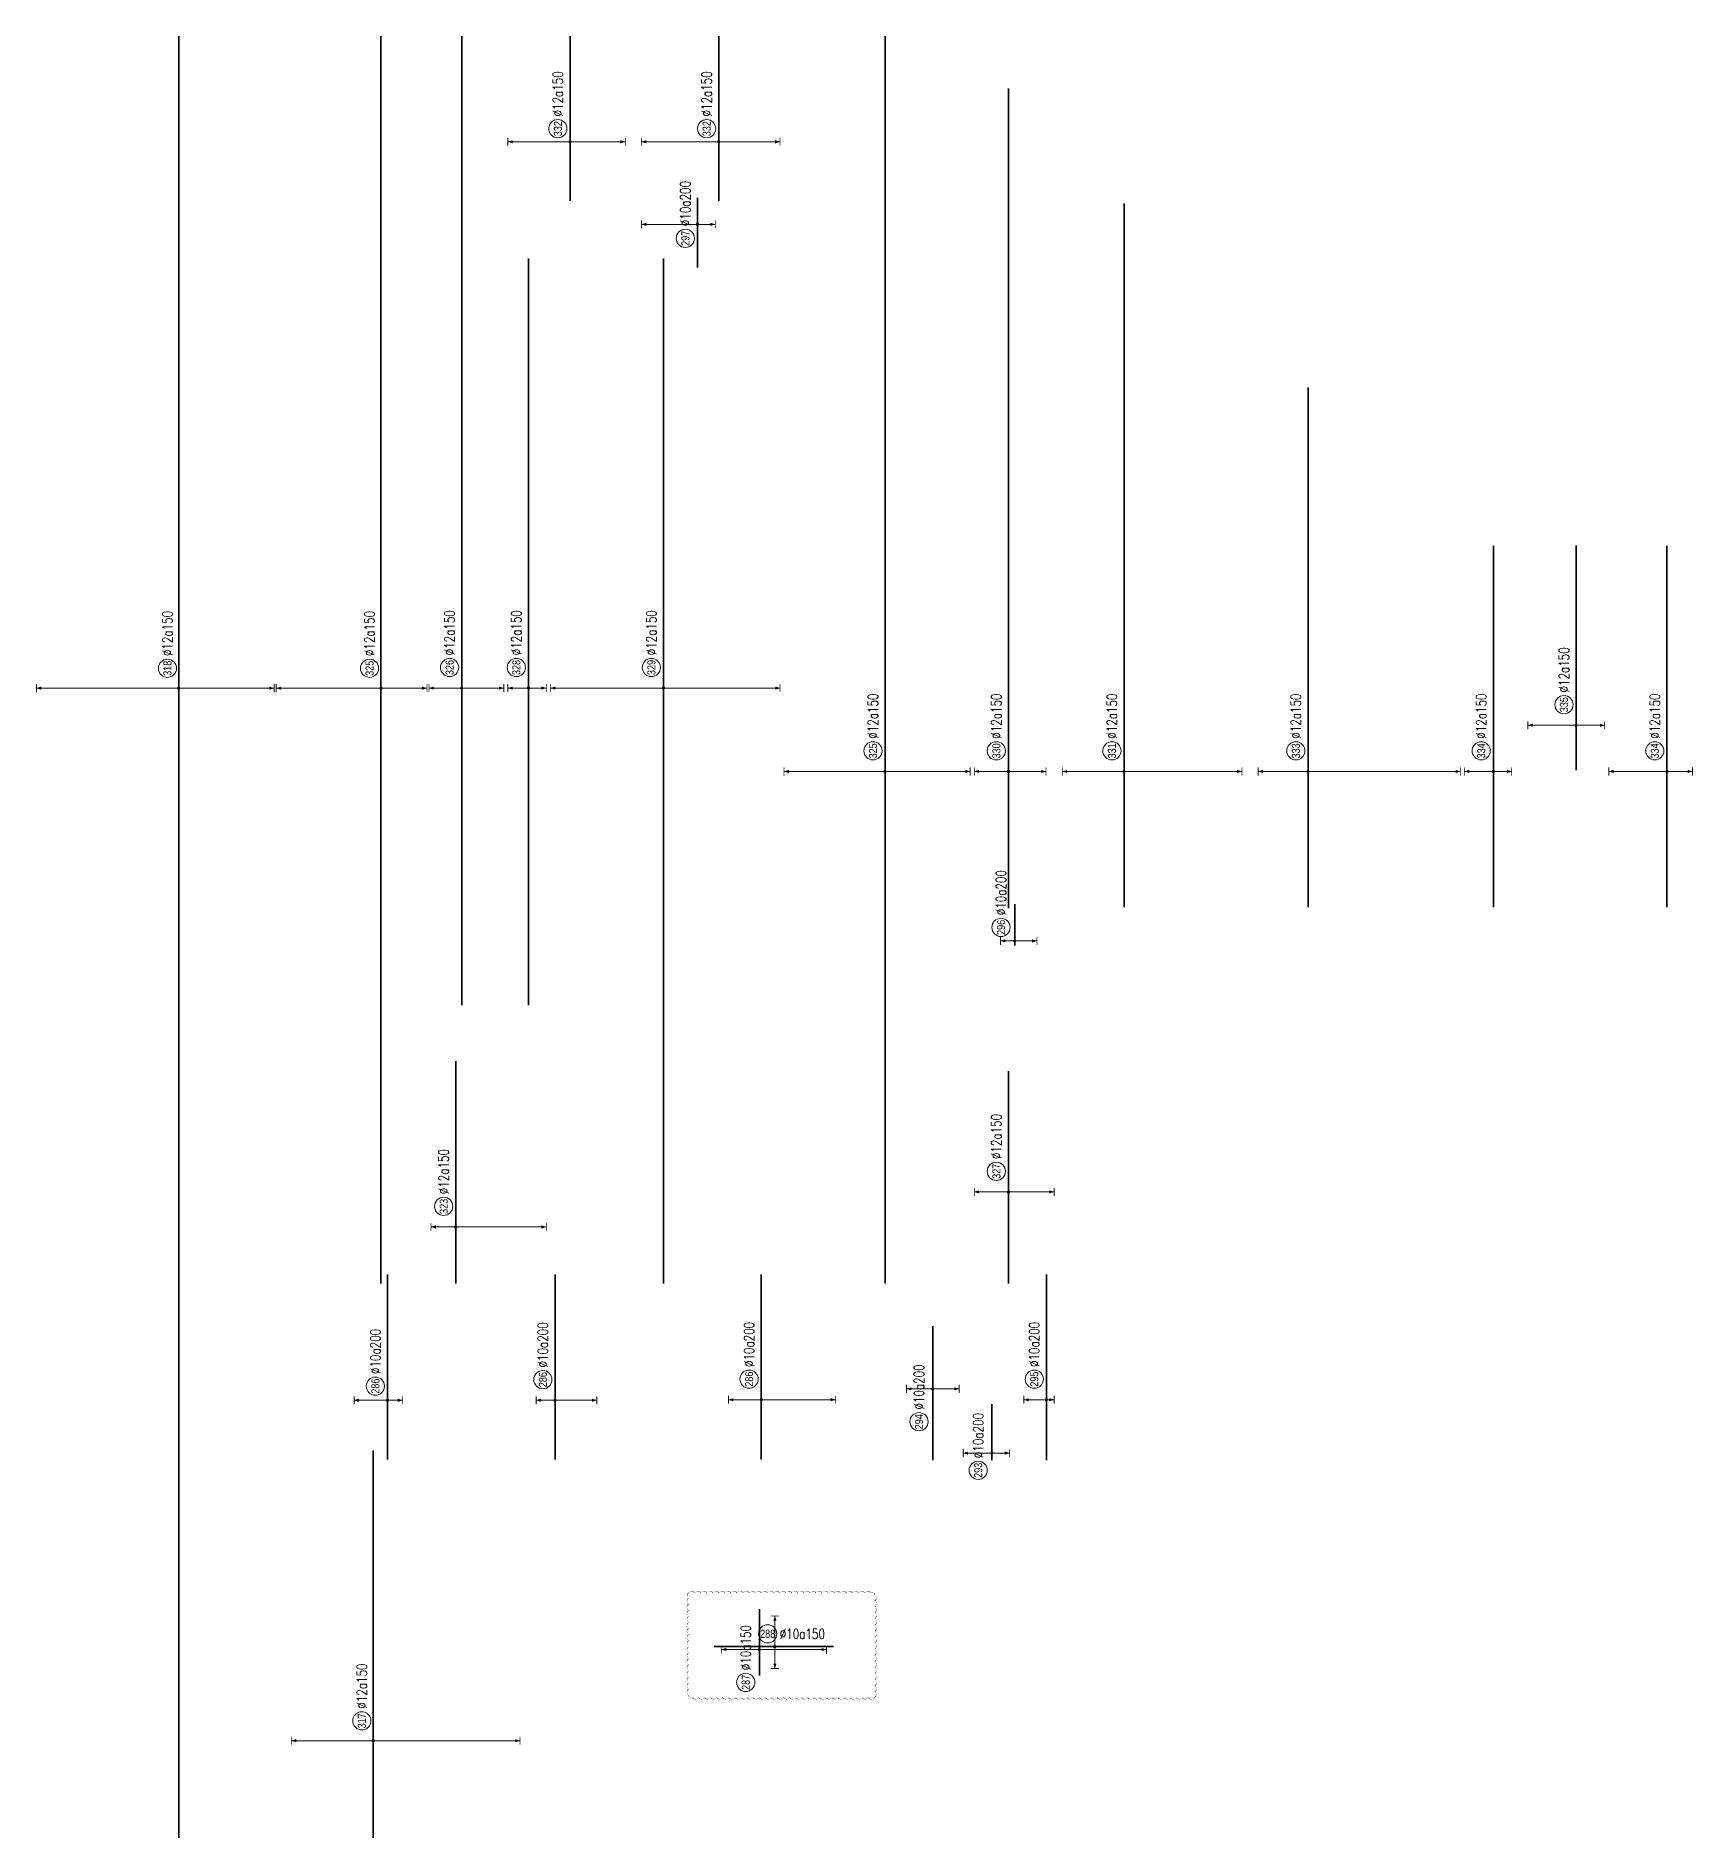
# Model space of a CAD drawing. Header units: millimetres. Extents: x -247377 to 927516, y -864259 to 155594.
# Drawn here: x 470571 to 552461, y -247172 to -158130 of the extents above; entities that cross this region are included whole.
import ezdxf
from ezdxf.enums import TextEntityAlignment as Align

# ---------------------------------------------------------------- set-up
doc = ezdxf.new("R2010")
doc.units = ezdxf.units.MM
doc.header["$MEASUREMENT"] = 0
doc.layers.add('2020-08-24', color=230, linetype='Continuous', plot=False)
for name, color, linetype, lineweight in [('NDC_S_DIM', 1, 'Continuous', 15), ('NDC_S_REBAR', 4, 'Continuous', 35), ('NDC_S_VN TEXT', 7, 'Continuous', 20)]:
    doc.layers.add(name, color=color, linetype=linetype, lineweight=lineweight)
doc.styles.add('ARIAL', font='arial.ttf', dxfattribs={"width": 0.8})
doc.styles.add('NDC_EN TXT', font='romans.shx', dxfattribs={"width": 0.8})

# ---------------------------------------------------------------- blocks, each defined once
blk = doc.blocks.new('*U717')
h = blk.add_hatch(color=6)
edge = h.paths.add_edge_path()
edge.add_arc((-4.39, 0), 0.3, 0, 360)
at = {"layer": 'NDC_S_DIM', "color": 8}
for q in [(-4.39, 9.41), (-4.39, -16.59)]:
    blk.add_line((-4.39, 0), q, dxfattribs=at)
for points in [[(-5.39, 9.41, 0.2, 0.2, 0), (-3.39, 9.41, 0, 0, 0)], [(-5.39, -16.59, 0.2, 0.2, 0), (-3.39, -16.59, 0, 0, 0)]]:
    blk.add_lwpolyline(points, format="xyseb", dxfattribs=at)
at = {"layer": 'NDC_S_DIM'}
blk.add_circle((-12.51, 3.38), 2.25, dxfattribs=at)
at = {"layer": 'NDC_S_DIM', "color": 6}
blk.add_circle((-4.39, 0), 0.3, dxfattribs=at)
at = {"layer": 'NDC_S_DIM', "color": 8}
for points in [[(-4.79, 8.21), (-4.39, 9.41), (-3.99, 8.21)], [(-4.79, -15.39), (-4.39, -16.59), (-3.99, -15.39)]]:
    blk.add_solid(points, dxfattribs=at)
at = {"layer": 'NDC_S_REBAR'}
for p, q in [((0, 0), (-10.02, 0)), ((-10.02, 0), (-10.02, 0)), ((0, 0), (5.58, 0)), ((-10.02, 0), (-10.84, 0)), ((5.58, 0), (5.58, 0)), ((5.58, 0), (5.58, 0))]:
    blk.add_line(p, q, dxfattribs=at)
at = {"layer": 'NDC_S_VN TEXT', "color": 3, "style": 'NDC_EN TXT', "width": 0.75}
blk.add_attdef('DKT', (-9.51, 2.13), '', height=2.5, dxfattribs=at)
at = {"layer": 'NDC_S_VN TEXT', "style": 'ARIAL', "width": 0.8}
blk.add_attdef('KHT', text='', height=2, dxfattribs=at).set_placement((-12.51, 3.38), align=Align.MIDDLE_CENTER)
blk = doc.blocks.new('*U718')
h = blk.add_hatch(color=6)
edge = h.paths.add_edge_path()
edge.add_arc((-4.39, 0), 0.3, 0, 360)
at = {"layer": 'NDC_S_DIM', "color": 8}
for q in [(-4.39, 7.58), (-4.39, -5.42)]:
    blk.add_line((-4.39, 0), q, dxfattribs=at)
for points in [[(-5.39, 7.58, 0.2, 0.2, 0), (-3.39, 7.58, 0, 0, 0)], [(-5.39, -5.42, 0.2, 0.2, 0), (-3.39, -5.42, 0, 0, 0)]]:
    blk.add_lwpolyline(points, format="xyseb", dxfattribs=at)
at = {"layer": 'NDC_S_DIM'}
blk.add_circle((-6.18, 3.16), 2.25, dxfattribs=at)
at = {"layer": 'NDC_S_DIM', "color": 6}
blk.add_circle((-4.39, 0), 0.3, dxfattribs=at)
at = {"layer": 'NDC_S_DIM', "color": 8}
for points in [[(-4.79, 6.38), (-4.39, 7.58), (-3.99, 6.38)], [(-4.79, -4.22), (-4.39, -5.42), (-3.99, -4.22)]]:
    blk.add_solid(points, dxfattribs=at)
at = {"layer": 'NDC_S_REBAR'}
for p, q in [((-10.02, 0), (-19.37, 0)), ((0, 0), (-10.02, 0)), ((-10.02, 0), (-10.02, 0)), ((0, 0), (8.75, 0)), ((8.75, 0), (8.75, 0)), ((8.75, 0), (10.13, 0))]:
    blk.add_line(p, q, dxfattribs=at)
at = {"layer": 'NDC_S_VN TEXT', "style": 'ARIAL', "width": 0.8}
blk.add_attdef('KHT', text='', height=2, dxfattribs=at).set_placement((-6.18, 3.16), align=Align.MIDDLE_CENTER)
at = {"layer": 'NDC_S_VN TEXT', "color": 3, "style": 'NDC_EN TXT', "width": 0.75}
blk.add_attdef('DKT', (-3.18, 1.91), '', height=2.5, dxfattribs=at)
blk = doc.blocks.new('*U858')
h = blk.add_hatch(color=6)
edge = h.paths.add_edge_path()
edge.add_arc((-6.91, 0), 0.3, 0, 360)
at = {"layer": 'NDC_S_DIM', "color": 8}
for q in [(-6.91, 35.17), (-6.91, -23.58)]:
    blk.add_line((-6.91, 0), q, dxfattribs=at)
for points in [[(-7.91, 35.17, 0.2, 0.2, 0), (-5.91, 35.17, 0, 0, 0)], [(-7.91, -23.58, 0.2, 0.2, 0), (-5.91, -23.58, 0, 0, 0)]]:
    blk.add_lwpolyline(points, format="xyseb", dxfattribs=at)
at = {"layer": 'NDC_S_DIM'}
blk.add_circle((-1.99, 2.8), 2.25, dxfattribs=at)
at = {"layer": 'NDC_S_DIM', "color": 6}
blk.add_circle((-6.91, 0), 0.3, dxfattribs=at)
at = {"layer": 'NDC_S_DIM', "color": 8}
for points in [[(-7.31, 33.97), (-6.91, 35.17), (-6.51, 33.97)], [(-7.31, -22.38), (-6.91, -23.58), (-6.51, -22.38)]]:
    blk.add_solid(points, dxfattribs=at)
at = {"layer": 'NDC_S_REBAR'}
for p, q in [((0, 0), (-290.98, 0)), ((-290.98, 0), (-290.98, 0)), ((0, 0), (154.22, 0)), ((154.22, 0), (154.22, 0)), ((154.22, 0), (154.22, 0)), ((-290.98, 0), (-290.98, 0))]:
    blk.add_line(p, q, dxfattribs=at)
at = {"layer": 'NDC_S_VN TEXT', "style": 'ARIAL', "width": 0.8}
blk.add_attdef('KHT', text='', height=2, dxfattribs=at).set_placement((-1.99, 2.8), align=Align.MIDDLE_CENTER)
at = {"layer": 'NDC_S_VN TEXT', "color": 3, "style": 'NDC_EN TXT', "width": 0.75}
blk.add_attdef('DKT', (1.01, 1.55), '', height=2.5, dxfattribs=at)
blk = doc.blocks.new('*U857')
h = blk.add_hatch(color=6)
edge = h.paths.add_edge_path()
edge.add_arc((-6.91, 0), 0.3, 0, 360)
at = {"layer": 'NDC_S_DIM', "color": 8}
for q in [(-6.91, 20.2), (-6.91, -36.3)]:
    blk.add_line((-6.91, 0), q, dxfattribs=at)
for points in [[(-7.91, 20.2, 0.2, 0.2, 0), (-5.91, 20.2, 0, 0, 0)], [(-7.91, -36.3, 0.2, 0.2, 0), (-5.91, -36.3, 0, 0, 0)]]:
    blk.add_lwpolyline(points, format="xyseb", dxfattribs=at)
at = {"layer": 'NDC_S_DIM'}
blk.add_circle((-1.99, 2.8), 2.25, dxfattribs=at)
at = {"layer": 'NDC_S_DIM', "color": 6}
blk.add_circle((-6.91, 0), 0.3, dxfattribs=at)
at = {"layer": 'NDC_S_DIM', "color": 8}
for points in [[(-7.31, 19), (-6.91, 20.2), (-6.51, 19)], [(-7.31, -35.1), (-6.91, -36.3), (-6.51, -35.1)]]:
    blk.add_solid(points, dxfattribs=at)
at = {"layer": 'NDC_S_REBAR'}
for p, q in [((0, 0), (-30.93, 0)), ((-30.93, 0), (-30.93, 0)), ((0, 0), (64.78, 0)), ((64.78, 0), (64.78, 0)), ((64.78, 0), (64.78, 0)), ((-30.93, 0), (-30.93, 0))]:
    blk.add_line(p, q, dxfattribs=at)
at = {"layer": 'NDC_S_VN TEXT', "style": 'ARIAL', "width": 0.8}
blk.add_attdef('KHT', text='', height=2, dxfattribs=at).set_placement((-1.99, 2.8), align=Align.MIDDLE_CENTER)
at = {"layer": 'NDC_S_VN TEXT', "color": 3, "style": 'NDC_EN TXT', "width": 0.75}
blk.add_attdef('DKT', (1.01, 1.55), '', height=2.5, dxfattribs=at)
blk = doc.blocks.new('*U856')
h = blk.add_hatch(color=6)
edge = h.paths.add_edge_path()
edge.add_arc((-6.91, 0), 0.3, 0, 360)
at = {"layer": 'NDC_S_DIM', "color": 8}
for q in [(-6.91, 25.87), (-6.91, -11.38)]:
    blk.add_line((-6.91, 0), q, dxfattribs=at)
for points in [[(-7.91, 25.87, 0.2, 0.2, 0), (-5.91, 25.87, 0, 0, 0)], [(-7.91, -11.38, 0.2, 0.2, 0), (-5.91, -11.38, 0, 0, 0)]]:
    blk.add_lwpolyline(points, format="xyseb", dxfattribs=at)
at = {"layer": 'NDC_S_DIM'}
blk.add_circle((-1.99, 2.8), 2.25, dxfattribs=at)
at = {"layer": 'NDC_S_DIM', "color": 6}
blk.add_circle((-6.91, 0), 0.3, dxfattribs=at)
at = {"layer": 'NDC_S_DIM', "color": 8}
for points in [[(-7.31, 24.67), (-6.91, 25.87), (-6.51, 24.67)], [(-7.31, -10.18), (-6.91, -11.38), (-6.51, -10.18)]]:
    blk.add_solid(points, dxfattribs=at)
at = {"layer": 'NDC_S_REBAR'}
for p, q in [((0, 0), (-153.98, 0)), ((-153.98, 0), (-153.98, 0)), ((0, 0), (154.22, 0)), ((154.22, 0), (154.22, 0)), ((154.22, 0), (154.22, 0)), ((-153.98, 0), (-153.98, 0))]:
    blk.add_line(p, q, dxfattribs=at)
at = {"layer": 'NDC_S_VN TEXT', "style": 'ARIAL', "width": 0.8}
blk.add_attdef('KHT', text='', height=2, dxfattribs=at).set_placement((-1.99, 2.8), align=Align.MIDDLE_CENTER)
at = {"layer": 'NDC_S_VN TEXT', "color": 3, "style": 'NDC_EN TXT', "width": 0.75}
blk.add_attdef('DKT', (1.01, 1.55), '', height=2.5, dxfattribs=at)
blk = doc.blocks.new('*U855')
h = blk.add_hatch(color=6)
edge = h.paths.add_edge_path()
edge.add_arc((-2.99, 0), 0.3, 0, 360)
at = {"layer": 'NDC_S_DIM', "color": 8}
for q in [(-2.99, 6.13), (-2.99, -22.37)]:
    blk.add_line((-2.99, 0), q, dxfattribs=at)
for points in [[(-3.99, 6.13, 0.2, 0.2, 0), (-1.99, 6.13, 0, 0, 0)], [(-3.99, -22.37, 0.2, 0.2, 0), (-1.99, -22.37, 0, 0, 0)]]:
    blk.add_lwpolyline(points, format="xyseb", dxfattribs=at)
at = {"layer": 'NDC_S_DIM'}
blk.add_circle((2.1, 3), 2.25, dxfattribs=at)
at = {"layer": 'NDC_S_DIM', "color": 6}
blk.add_circle((-2.99, 0), 0.3, dxfattribs=at)
at = {"layer": 'NDC_S_DIM', "color": 8}
for points in [[(-3.39, 4.93), (-2.99, 6.13), (-2.59, 4.93)], [(-3.39, -21.17), (-2.99, -22.37), (-2.59, -21.17)]]:
    blk.add_solid(points, dxfattribs=at)
at = {"layer": 'NDC_S_REBAR'}
for p, q in [((0, 0), (-16.94, 0)), ((-16.94, 0), (-16.94, 0)), ((0, 0), (38.01, 0)), ((38.01, 0), (38.01, 0)), ((38.01, 0), (38.01, 0)), ((-16.94, 0), (-16.94, 0))]:
    blk.add_line(p, q, dxfattribs=at)
at = {"layer": 'NDC_S_VN TEXT', "style": 'ARIAL', "width": 0.8}
blk.add_attdef('KHT', text='', height=2, dxfattribs=at).set_placement((2.1, 3), align=Align.MIDDLE_CENTER)
at = {"layer": 'NDC_S_VN TEXT', "color": 3, "style": 'NDC_EN TXT', "width": 0.75}
blk.add_attdef('DKT', (5.1, 1.75), '', height=2.5, dxfattribs=at)
blk = doc.blocks.new('*U854')
h = blk.add_hatch(color=6)
edge = h.paths.add_edge_path()
edge.add_arc((-2.99, 0), 0.3, 0, 360)
at = {"layer": 'NDC_S_DIM', "color": 8}
for q in [(-2.99, 8.09), (-2.99, -10.41)]:
    blk.add_line((-2.99, 0), q, dxfattribs=at)
for points in [[(-3.99, 8.09, 0.2, 0.2, 0), (-1.99, 8.09, 0, 0, 0)], [(-3.99, -10.41, 0.2, 0.2, 0), (-1.99, -10.41, 0, 0, 0)]]:
    blk.add_lwpolyline(points, format="xyseb", dxfattribs=at)
at = {"layer": 'NDC_S_DIM'}
blk.add_circle((2.1, 3), 2.25, dxfattribs=at)
at = {"layer": 'NDC_S_DIM', "color": 6}
blk.add_circle((-2.99, 0), 0.3, dxfattribs=at)
at = {"layer": 'NDC_S_DIM', "color": 8}
for points in [[(-3.39, 6.89), (-2.99, 8.09), (-2.59, 6.89)], [(-3.39, -9.21), (-2.99, -10.41), (-2.59, -9.21)]]:
    blk.add_solid(points, dxfattribs=at)
at = {"layer": 'NDC_S_REBAR'}
for p, q in [((0, 0), (-81.33, 0)), ((-81.33, 0), (-81.33, 0)), ((0, 0), (158.12, 0)), ((158.12, 0), (158.12, 0)), ((158.12, 0), (158.12, 0)), ((-81.33, 0), (-81.33, 0))]:
    blk.add_line(p, q, dxfattribs=at)
at = {"layer": 'NDC_S_VN TEXT', "style": 'ARIAL', "width": 0.8}
blk.add_attdef('KHT', text='', height=2, dxfattribs=at).set_placement((2.1, 3), align=Align.MIDDLE_CENTER)
at = {"layer": 'NDC_S_VN TEXT', "color": 3, "style": 'NDC_EN TXT', "width": 0.75}
blk.add_attdef('DKT', (5.1, 1.75), '', height=2.5, dxfattribs=at)
blk = doc.blocks.new('*U853')
h = blk.add_hatch(color=6)
edge = h.paths.add_edge_path()
edge.add_arc((-2.99, 0), 0.3, 0, 360)
at = {"layer": 'NDC_S_DIM', "color": 8}
for q in [(-2.99, 5.09), (-2.99, -4.41)]:
    blk.add_line((-2.99, 0), q, dxfattribs=at)
for points in [[(-3.99, 5.09, 0.2, 0.2, 0), (-1.99, 5.09, 0, 0, 0)], [(-3.99, -4.41, 0.2, 0.2, 0), (-1.99, -4.41, 0, 0, 0)]]:
    blk.add_lwpolyline(points, format="xyseb", dxfattribs=at)
at = {"layer": 'NDC_S_DIM'}
blk.add_circle((2.1, 3), 2.25, dxfattribs=at)
at = {"layer": 'NDC_S_DIM', "color": 6}
blk.add_circle((-2.99, 0), 0.3, dxfattribs=at)
at = {"layer": 'NDC_S_DIM', "color": 8}
for points in [[(-3.39, 3.89), (-2.99, 5.09), (-2.59, 3.89)], [(-3.39, -3.21), (-2.99, -4.41), (-2.59, -3.21)]]:
    blk.add_solid(points, dxfattribs=at)
at = {"layer": 'NDC_S_REBAR'}
for p, q in [((0, 0), (-81.33, 0)), ((-81.33, 0), (-81.33, 0)), ((0, 0), (103.12, 0)), ((103.12, 0), (103.12, 0)), ((103.12, 0), (103.12, 0)), ((-81.33, 0), (-81.33, 0))]:
    blk.add_line(p, q, dxfattribs=at)
at = {"layer": 'NDC_S_VN TEXT', "style": 'ARIAL', "width": 0.8}
blk.add_attdef('KHT', text='', height=2, dxfattribs=at).set_placement((2.1, 3), align=Align.MIDDLE_CENTER)
at = {"layer": 'NDC_S_VN TEXT', "color": 3, "style": 'NDC_EN TXT', "width": 0.75}
blk.add_attdef('DKT', (5.1, 1.75), '', height=2.5, dxfattribs=at)
blk = doc.blocks.new('*U879')
h = blk.add_hatch(color=6)
edge = h.paths.add_edge_path()
edge.add_arc((-2.99, 0), 0.3, 0, 360)
at = {"layer": 'NDC_S_DIM', "color": 8}
for q in [(-2.99, 27.96), (-2.99, -28.79)]:
    blk.add_line((-2.99, 0), q, dxfattribs=at)
for points in [[(-3.99, 27.96, 0.2, 0.2, 0), (-1.99, 27.96, 0, 0, 0)], [(-3.99, -28.79, 0.2, 0.2, 0), (-1.99, -28.79, 0, 0, 0)]]:
    blk.add_lwpolyline(points, format="xyseb", dxfattribs=at)
at = {"layer": 'NDC_S_DIM'}
blk.add_circle((2.1, 3), 2.25, dxfattribs=at)
at = {"layer": 'NDC_S_DIM', "color": 6}
blk.add_circle((-2.99, 0), 0.3, dxfattribs=at)
at = {"layer": 'NDC_S_DIM', "color": 8}
for points in [[(-3.39, 26.76), (-2.99, 27.96), (-2.59, 26.76)], [(-3.39, -27.59), (-2.99, -28.79), (-2.59, -27.59)]]:
    blk.add_solid(points, dxfattribs=at)
at = {"layer": 'NDC_S_REBAR'}
for p, q in [((0, 0), (-150.08, 0)), ((-150.08, 0), (-150.08, 0)), ((0, 0), (103.12, 0)), ((103.12, 0), (103.12, 0)), ((103.12, 0), (103.12, 0)), ((-150.08, 0), (-150.08, 0))]:
    blk.add_line(p, q, dxfattribs=at)
at = {"layer": 'NDC_S_VN TEXT', "style": 'ARIAL', "width": 0.8}
blk.add_attdef('KHT', text='', height=2, dxfattribs=at).set_placement((2.1, 3), align=Align.MIDDLE_CENTER)
at = {"layer": 'NDC_S_VN TEXT', "color": 3, "style": 'NDC_EN TXT', "width": 0.75}
blk.add_attdef('DKT', (5.1, 1.75), '', height=2.5, dxfattribs=at)
blk = doc.blocks.new('*U878')
h = blk.add_hatch(color=6)
edge = h.paths.add_edge_path()
edge.add_arc((-2.99, 0), 0.3, 0, 360)
at = {"layer": 'NDC_S_DIM', "color": 8}
for q in [(-2.99, 8.47), (-2.99, -9.28)]:
    blk.add_line((-2.99, 0), q, dxfattribs=at)
for points in [[(-3.99, 8.47, 0.2, 0.2, 0), (-1.99, 8.47, 0, 0, 0)], [(-3.99, -9.28, 0.2, 0.2, 0), (-1.99, -9.28, 0, 0, 0)]]:
    blk.add_lwpolyline(points, format="xyseb", dxfattribs=at)
at = {"layer": 'NDC_S_DIM'}
blk.add_circle((2.1, 3), 2.25, dxfattribs=at)
at = {"layer": 'NDC_S_DIM', "color": 6}
blk.add_circle((-2.99, 0), 0.3, dxfattribs=at)
at = {"layer": 'NDC_S_DIM', "color": 8}
for points in [[(-3.39, 7.27), (-2.99, 8.47), (-2.59, 7.27)], [(-3.39, -8.08), (-2.99, -9.28), (-2.59, -8.08)]]:
    blk.add_solid(points, dxfattribs=at)
at = {"layer": 'NDC_S_REBAR'}
for p, q in [((0, 0), (-36.73, 0)), ((-36.73, 0), (-36.73, 0)), ((0, 0), (165.74, 0)), ((165.74, 0), (165.74, 0)), ((165.74, 0), (165.74, 0)), ((-36.73, 0), (-36.73, 0))]:
    blk.add_line(p, q, dxfattribs=at)
at = {"layer": 'NDC_S_VN TEXT', "style": 'ARIAL', "width": 0.8}
blk.add_attdef('KHT', text='', height=2, dxfattribs=at).set_placement((2.1, 3), align=Align.MIDDLE_CENTER)
at = {"layer": 'NDC_S_VN TEXT', "color": 3, "style": 'NDC_EN TXT', "width": 0.75}
blk.add_attdef('DKT', (5.1, 1.75), '', height=2.5, dxfattribs=at)
blk = doc.blocks.new('*U852')
h = blk.add_hatch(color=6)
edge = h.paths.add_edge_path()
edge.add_arc((-2.99, 0), 0.3, 0, 360)
at = {"layer": 'NDC_S_DIM', "color": 8}
for q in [(-2.99, 15.35), (-2.99, -13.65)]:
    blk.add_line((-2.99, 0), q, dxfattribs=at)
for points in [[(-3.99, 15.35, 0.2, 0.2, 0), (-1.99, 15.35, 0, 0, 0)], [(-3.99, -13.65, 0.2, 0.2, 0), (-1.99, -13.65, 0, 0, 0)]]:
    blk.add_lwpolyline(points, format="xyseb", dxfattribs=at)
at = {"layer": 'NDC_S_DIM'}
blk.add_circle((0.25, 3), 2.25, dxfattribs=at)
at = {"layer": 'NDC_S_DIM', "color": 6}
blk.add_circle((-2.99, 0), 0.3, dxfattribs=at)
at = {"layer": 'NDC_S_DIM', "color": 8}
for points in [[(-3.39, 14.15), (-2.99, 15.35), (-2.59, 14.15)], [(-3.39, -12.45), (-2.99, -13.65), (-2.59, -12.45)]]:
    blk.add_solid(points, dxfattribs=at)
at = {"layer": 'NDC_S_REBAR'}
for p, q in [((0, 0), (-17.57, 0)), ((-17.57, 0), (-17.57, 0)), ((0, 0), (23.14, 0)), ((23.14, 0), (23.14, 0)), ((23.14, 0), (23.14, 0)), ((-17.57, 0), (-17.57, 0))]:
    blk.add_line(p, q, dxfattribs=at)
at = {"layer": 'NDC_S_VN TEXT', "style": 'ARIAL', "width": 0.8}
blk.add_attdef('KHT', text='', height=2, dxfattribs=at).set_placement((0.25, 3), align=Align.MIDDLE_CENTER)
at = {"layer": 'NDC_S_VN TEXT', "color": 3, "style": 'NDC_EN TXT', "width": 0.75}
blk.add_attdef('DKT', (3.25, 1.75), '', height=2.5, dxfattribs=at)
blk = doc.blocks.new('*U851')
h = blk.add_hatch(color=6)
edge = h.paths.add_edge_path()
edge.add_arc((-2.99, 0), 0.3, 0, 360)
at = {"layer": 'NDC_S_DIM', "color": 8}
for q in [(-2.99, 4.66), (-2.99, -10.34)]:
    blk.add_line((-2.99, 0), q, dxfattribs=at)
for points in [[(-3.99, 4.66, 0.2, 0.2, 0), (-1.99, 4.66, 0, 0, 0)], [(-3.99, -10.34, 0.2, 0.2, 0), (-1.99, -10.34, 0, 0, 0)]]:
    blk.add_lwpolyline(points, format="xyseb", dxfattribs=at)
at = {"layer": 'NDC_S_DIM'}
blk.add_circle((2.1, 3), 2.25, dxfattribs=at)
at = {"layer": 'NDC_S_DIM', "color": 6}
blk.add_circle((-2.99, 0), 0.3, dxfattribs=at)
at = {"layer": 'NDC_S_DIM', "color": 8}
for points in [[(-3.39, 3.46), (-2.99, 4.66), (-2.59, 3.46)], [(-3.39, -9.14), (-2.99, -10.34), (-2.59, -9.14)]]:
    blk.add_solid(points, dxfattribs=at)
at = {"layer": 'NDC_S_REBAR'}
for p, q in [((0, 0), (-17.62, 0)), ((-17.62, 0), (-17.62, 0)), ((0, 0), (28.08, 0)), ((28.08, 0), (28.08, 0)), ((28.08, 0), (28.08, 0)), ((-17.62, 0), (-17.62, 0))]:
    blk.add_line(p, q, dxfattribs=at)
at = {"layer": 'NDC_S_VN TEXT', "style": 'ARIAL', "width": 0.8}
blk.add_attdef('KHT', text='', height=2, dxfattribs=at).set_placement((2.1, 3), align=Align.MIDDLE_CENTER)
at = {"layer": 'NDC_S_VN TEXT', "color": 3, "style": 'NDC_EN TXT', "width": 0.75}
blk.add_attdef('DKT', (5.1, 1.75), '', height=2.5, dxfattribs=at)
blk = doc.blocks.new('*U875')
h = blk.add_hatch(color=6)
edge = h.paths.add_edge_path()
edge.add_arc((-2.99, 0), 0.3, 0, 360)
at = {"layer": 'NDC_S_DIM', "color": 8}
for q in [(-2.99, 8.1), (-2.99, -18.4)]:
    blk.add_line((-2.99, 0), q, dxfattribs=at)
for points in [[(-3.99, 8.1, 0.2, 0.2, 0), (-1.99, 8.1, 0, 0, 0)], [(-3.99, -18.4, 0.2, 0.2, 0), (-1.99, -18.4, 0, 0, 0)]]:
    blk.add_lwpolyline(points, format="xyseb", dxfattribs=at)
at = {"layer": 'NDC_S_DIM'}
blk.add_circle((2.1, 3), 2.25, dxfattribs=at)
at = {"layer": 'NDC_S_DIM', "color": 6}
blk.add_circle((-2.99, 0), 0.3, dxfattribs=at)
at = {"layer": 'NDC_S_DIM', "color": 8}
for points in [[(-3.39, 6.9), (-2.99, 8.1), (-2.59, 6.9)], [(-3.39, -17.2), (-2.99, -18.4), (-2.59, -17.2)]]:
    blk.add_solid(points, dxfattribs=at)
at = {"layer": 'NDC_S_REBAR'}
for p, q in [((0, 0), (-17.75, 0)), ((-17.75, 0), (-17.75, 0)), ((0, 0), (27.95, 0)), ((27.95, 0), (27.95, 0)), ((27.95, 0), (27.95, 0)), ((-17.75, 0), (-17.75, 0))]:
    blk.add_line(p, q, dxfattribs=at)
at = {"layer": 'NDC_S_VN TEXT', "style": 'ARIAL', "width": 0.8}
blk.add_attdef('KHT', text='', height=2, dxfattribs=at).set_placement((2.1, 3), align=Align.MIDDLE_CENTER)
at = {"layer": 'NDC_S_VN TEXT', "color": 3, "style": 'NDC_EN TXT', "width": 0.75}
blk.add_attdef('DKT', (5.1, 1.75), '', height=2.5, dxfattribs=at)
blk = doc.blocks.new('*U849')
h = blk.add_hatch(color=6)
edge = h.paths.add_edge_path()
edge.add_arc((-2.99, 0), 0.3, 0, 360)
at = {"layer": 'NDC_S_DIM', "color": 8}
for q in [(-2.99, 8.26), (-2.99, -3.74)]:
    blk.add_line((-2.99, 0), q, dxfattribs=at)
for points in [[(-3.99, 8.26, 0.2, 0.2, 0), (-1.99, 8.26, 0, 0, 0)], [(-3.99, -3.74, 0.2, 0.2, 0), (-1.99, -3.74, 0, 0, 0)]]:
    blk.add_lwpolyline(points, format="xyseb", dxfattribs=at)
at = {"layer": 'NDC_S_DIM'}
blk.add_circle((0.49, 3), 2.25, dxfattribs=at)
at = {"layer": 'NDC_S_DIM', "color": 6}
blk.add_circle((-2.99, 0), 0.3, dxfattribs=at)
at = {"layer": 'NDC_S_DIM', "color": 8}
for points in [[(-3.39, 7.06), (-2.99, 8.26), (-2.59, 7.06)], [(-3.39, -2.54), (-2.99, -3.74), (-2.59, -2.54)]]:
    blk.add_solid(points, dxfattribs=at)
at = {"layer": 'NDC_S_REBAR'}
for p, q in [((0, 0), (-17.62, 0)), ((-17.62, 0), (-17.62, 0)), ((0, 0), (28.08, 0)), ((28.08, 0), (28.08, 0)), ((28.08, 0), (28.08, 0)), ((-17.62, 0), (-17.62, 0))]:
    blk.add_line(p, q, dxfattribs=at)
at = {"layer": 'NDC_S_VN TEXT', "style": 'ARIAL', "width": 0.8}
blk.add_attdef('KHT', text='', height=2, dxfattribs=at).set_placement((0.49, 3), align=Align.MIDDLE_CENTER)
at = {"layer": 'NDC_S_VN TEXT', "color": 3, "style": 'NDC_EN TXT', "width": 0.75}
blk.add_attdef('DKT', (3.49, 1.75), '', height=2.5, dxfattribs=at)
blk = doc.blocks.new('*U874')
h = blk.add_hatch(color=6)
edge = h.paths.add_edge_path()
edge.add_arc((-4.39, 0), 0.3, 0, 360)
at = {"layer": 'NDC_S_DIM', "color": 8}
for q in [(-4.39, 6.48), (-4.39, -6.52)]:
    blk.add_line((-4.39, 0), q, dxfattribs=at)
for points in [[(-5.39, 6.48, 0.2, 0.2, 0), (-3.39, 6.48, 0, 0, 0)], [(-5.39, -6.52, 0.2, 0.2, 0), (-3.39, -6.52, 0, 0, 0)]]:
    blk.add_lwpolyline(points, format="xyseb", dxfattribs=at)
at = {"layer": 'NDC_S_DIM'}
blk.add_circle((-12.51, 3.38), 2.25, dxfattribs=at)
at = {"layer": 'NDC_S_DIM', "color": 6}
blk.add_circle((-4.39, 0), 0.3, dxfattribs=at)
at = {"layer": 'NDC_S_DIM', "color": 8}
for points in [[(-4.79, 5.28), (-4.39, 6.48), (-3.99, 5.28)], [(-4.79, -5.32), (-4.39, -6.52), (-3.99, -5.32)]]:
    blk.add_solid(points, dxfattribs=at)
at = {"layer": 'NDC_S_REBAR'}
for p, q in [((0, 0), (-21.99, 0)), ((-21.99, 0), (-21.99, 0)), ((0, 0), (11.11, 0)), ((-21.99, 0), (-21.99, 0)), ((11.11, 0), (11.11, 0)), ((11.11, 0), (11.11, 0))]:
    blk.add_line(p, q, dxfattribs=at)
at = {"layer": 'NDC_S_VN TEXT', "color": 3, "style": 'NDC_EN TXT', "width": 0.75}
blk.add_attdef('DKT', (-9.51, 2.13), '', height=2.5, dxfattribs=at)
at = {"layer": 'NDC_S_VN TEXT', "style": 'ARIAL', "width": 0.8}
blk.add_attdef('KHT', text='', height=2, dxfattribs=at).set_placement((-12.51, 3.38), align=Align.MIDDLE_CENTER)
blk = doc.blocks.new('*U873')
h = blk.add_hatch(color=6)
edge = h.paths.add_edge_path()
edge.add_arc((-4.39, 0), 0.3, 0, 360)
at = {"layer": 'NDC_S_DIM', "color": 8}
for q in [(-4.39, 7.11), (-4.39, -4.39)]:
    blk.add_line((-4.39, 0), q, dxfattribs=at)
for points in [[(-5.39, 7.11, 0.2, 0.2, 0), (-3.39, 7.11, 0, 0, 0)], [(-5.39, -4.39, 0.2, 0.2, 0), (-3.39, -4.39, 0, 0, 0)]]:
    blk.add_lwpolyline(points, format="xyseb", dxfattribs=at)
at = {"layer": 'NDC_S_DIM'}
blk.add_circle((-8.64, 3.38), 2.25, dxfattribs=at)
at = {"layer": 'NDC_S_DIM', "color": 6}
blk.add_circle((-4.39, 0), 0.3, dxfattribs=at)
at = {"layer": 'NDC_S_DIM', "color": 8}
for points in [[(-4.79, 5.91), (-4.39, 7.11), (-3.99, 5.91)], [(-4.79, -3.19), (-4.39, -4.39), (-3.99, -3.19)]]:
    blk.add_solid(points, dxfattribs=at)
at = {"layer": 'NDC_S_REBAR'}
for p, q in [((0, 0), (-6.12, 0)), ((-6.12, 0), (-6.12, 0)), ((0, 0), (7.73, 0)), ((-6.12, 0), (-6.12, 0)), ((7.73, 0), (7.73, 0)), ((7.73, 0), (7.73, 0))]:
    blk.add_line(p, q, dxfattribs=at)
at = {"layer": 'NDC_S_VN TEXT', "color": 3, "style": 'NDC_EN TXT', "width": 0.75}
blk.add_attdef('DKT', (-5.64, 2.13), '', height=2.5, dxfattribs=at)
at = {"layer": 'NDC_S_VN TEXT', "style": 'ARIAL', "width": 0.8}
blk.add_attdef('KHT', text='', height=2, dxfattribs=at).set_placement((-8.64, 3.38), align=Align.MIDDLE_CENTER)
blk = doc.blocks.new('*U872')
h = blk.add_hatch(color=6)
edge = h.paths.add_edge_path()
edge.add_arc((-2.99, 0), 0.3, 0, 360)
at = {"layer": 'NDC_S_DIM', "color": 8}
for q in [(-2.99, 24.96), (-2.99, -21.04)]:
    blk.add_line((-2.99, 0), q, dxfattribs=at)
for points in [[(-3.99, 24.96, 0.2, 0.2, 0), (-1.99, 24.96, 0, 0, 0)], [(-3.99, -21.04, 0.2, 0.2, 0), (-1.99, -21.04, 0, 0, 0)]]:
    blk.add_lwpolyline(points, format="xyseb", dxfattribs=at)
at = {"layer": 'NDC_S_DIM'}
blk.add_circle((2.1, 3), 2.25, dxfattribs=at)
at = {"layer": 'NDC_S_DIM', "color": 6}
blk.add_circle((-2.99, 0), 0.3, dxfattribs=at)
at = {"layer": 'NDC_S_DIM', "color": 8}
for points in [[(-3.39, 23.76), (-2.99, 24.96), (-2.59, 23.76)], [(-3.39, -19.84), (-2.99, -21.04), (-2.59, -19.84)]]:
    blk.add_solid(points, dxfattribs=at)
at = {"layer": 'NDC_S_REBAR'}
for p, q in [((0, 0), (-129.49, 0)), ((-129.49, 0), (-129.49, 0)), ((0, 0), (178.72, 0)), ((178.72, 0), (178.72, 0)), ((178.72, 0), (178.72, 0)), ((-129.49, 0), (-129.49, 0))]:
    blk.add_line(p, q, dxfattribs=at)
at = {"layer": 'NDC_S_VN TEXT', "style": 'ARIAL', "width": 0.8}
blk.add_attdef('KHT', text='', height=2, dxfattribs=at).set_placement((2.1, 3), align=Align.MIDDLE_CENTER)
at = {"layer": 'NDC_S_VN TEXT', "color": 3, "style": 'NDC_EN TXT', "width": 0.75}
blk.add_attdef('DKT', (5.1, 1.75), '', height=2.5, dxfattribs=at)
blk = doc.blocks.new('*U871')
h = blk.add_hatch(color=6)
edge = h.paths.add_edge_path()
edge.add_arc((-2.99, 0), 0.3, 0, 360)
at = {"layer": 'NDC_S_DIM', "color": 8}
for q in [(-2.99, 13.85), (-2.99, -4.4)]:
    blk.add_line((-2.99, 0), q, dxfattribs=at)
for points in [[(-3.99, 13.85, 0.2, 0.2, 0), (-1.99, 13.85, 0, 0, 0)], [(-3.99, -4.4, 0.2, 0.2, 0), (-1.99, -4.4, 0, 0, 0)]]:
    blk.add_lwpolyline(points, format="xyseb", dxfattribs=at)
at = {"layer": 'NDC_S_DIM'}
blk.add_circle((-6.45, 3), 2.25, dxfattribs=at)
at = {"layer": 'NDC_S_DIM', "color": 6}
blk.add_circle((-2.99, 0), 0.3, dxfattribs=at)
at = {"layer": 'NDC_S_DIM', "color": 8}
for points in [[(-3.39, 12.65), (-2.99, 13.85), (-2.59, 12.65)], [(-3.39, -3.2), (-2.99, -4.4), (-2.59, -3.2)]]:
    blk.add_solid(points, dxfattribs=at)
at = {"layer": 'NDC_S_REBAR'}
for p, q in [((0, 0), (-13.67, 0)), ((-13.67, 0), (-13.67, 0)), ((0, 0), (3.53, 0)), ((3.53, 0), (3.53, 0)), ((3.53, 0), (3.53, 0)), ((-13.67, 0), (-13.67, 0))]:
    blk.add_line(p, q, dxfattribs=at)
at = {"layer": 'NDC_S_VN TEXT', "style": 'ARIAL', "width": 0.8}
blk.add_attdef('KHT', text='', height=2, dxfattribs=at).set_placement((-6.45, 3), align=Align.MIDDLE_CENTER)
at = {"layer": 'NDC_S_VN TEXT', "color": 3, "style": 'NDC_EN TXT', "width": 0.75}
blk.add_attdef('DKT', (-3.45, 1.75), '', height=2.5, dxfattribs=at)
blk = doc.blocks.new('*U870')
h = blk.add_hatch(color=6)
edge = h.paths.add_edge_path()
edge.add_arc((-4.39, 0), 0.3, 0, 360)
at = {"layer": 'NDC_S_DIM', "color": 8}
for q in [(-4.39, 3.5), (-4.39, -5.5)]:
    blk.add_line((-4.39, 0), q, dxfattribs=at)
for points in [[(-5.39, 3.5, 0.2, 0.2, 0), (-3.39, 3.5, 0, 0, 0)], [(-5.39, -5.5, 0.2, 0.2, 0), (-3.39, -5.5, 0, 0, 0)]]:
    blk.add_lwpolyline(points, format="xyseb", dxfattribs=at)
at = {"layer": 'NDC_S_DIM'}
blk.add_circle((-1.06, 3.38), 2.25, dxfattribs=at)
at = {"layer": 'NDC_S_DIM', "color": 6}
blk.add_circle((-4.39, 0), 0.3, dxfattribs=at)
at = {"layer": 'NDC_S_DIM', "color": 8}
for points in [[(-4.79, 2.3), (-4.39, 3.5), (-3.99, 2.3)], [(-4.79, -4.3), (-4.39, -5.5), (-3.99, -4.3)]]:
    blk.add_solid(points, dxfattribs=at)
at = {"layer": 'NDC_S_REBAR'}
for p, q in [((0, 0), (-5.52, 0)), ((-5.52, 0), (-5.52, 0)), ((0, 0), (4.68, 0)), ((-5.52, 0), (-5.52, 0)), ((4.68, 0), (4.68, 0)), ((4.68, 0), (4.68, 0))]:
    blk.add_line(p, q, dxfattribs=at)
at = {"layer": 'NDC_S_VN TEXT', "color": 3, "style": 'NDC_EN TXT', "width": 0.75}
blk.add_attdef('DKT', (1.94, 2.13), '', height=2.5, dxfattribs=at)
at = {"layer": 'NDC_S_VN TEXT', "style": 'ARIAL', "width": 0.8}
blk.add_attdef('KHT', text='', height=2, dxfattribs=at).set_placement((-1.06, 3.38), align=Align.MIDDLE_CENTER)
blk = doc.blocks.new('*U869')
h = blk.add_hatch(color=6)
edge = h.paths.add_edge_path()
edge.add_arc((-2.99, 0), 0.3, 0, 360)
at = {"layer": 'NDC_S_DIM', "color": 8}
for q in [(-2.99, 15.27), (-2.99, -29.13)]:
    blk.add_line((-2.99, 0), q, dxfattribs=at)
for points in [[(-3.99, 15.27, 0.2, 0.2, 0), (-1.99, 15.27, 0, 0, 0)], [(-3.99, -29.13, 0.2, 0.2, 0), (-1.99, -29.13, 0, 0, 0)]]:
    blk.add_lwpolyline(points, format="xyseb", dxfattribs=at)
at = {"layer": 'NDC_S_DIM'}
blk.add_circle((2.1, 3), 2.25, dxfattribs=at)
at = {"layer": 'NDC_S_DIM', "color": 6}
blk.add_circle((-2.99, 0), 0.3, dxfattribs=at)
at = {"layer": 'NDC_S_DIM', "color": 8}
for points in [[(-3.39, 14.07), (-2.99, 15.27), (-2.59, 14.07)], [(-3.39, -27.93), (-2.99, -29.13), (-2.59, -27.93)]]:
    blk.add_solid(points, dxfattribs=at)
at = {"layer": 'NDC_S_REBAR'}
for p, q in [((0, 0), (-36.48, 0)), ((-36.48, 0), (-36.48, 0)), ((0, 0), (137.36, 0)), ((137.36, 0), (137.36, 0)), ((137.36, 0), (137.36, 0)), ((-36.48, 0), (-36.48, 0))]:
    blk.add_line(p, q, dxfattribs=at)
at = {"layer": 'NDC_S_VN TEXT', "style": 'ARIAL', "width": 0.8}
blk.add_attdef('KHT', text='', height=2, dxfattribs=at).set_placement((2.1, 3), align=Align.MIDDLE_CENTER)
at = {"layer": 'NDC_S_VN TEXT', "color": 3, "style": 'NDC_EN TXT', "width": 0.75}
blk.add_attdef('DKT', (5.1, 1.75), '', height=2.5, dxfattribs=at)
blk = doc.blocks.new('*U868')
h = blk.add_hatch(color=6)
edge = h.paths.add_edge_path()
edge.add_arc((-2.99, 0), 0.3, 0, 360)
at = {"layer": 'NDC_S_DIM', "color": 8}
for q in [(-2.99, 19.11), (-2.99, -15.14)]:
    blk.add_line((-2.99, 0), q, dxfattribs=at)
for points in [[(-3.99, 19.11, 0.2, 0.2, 0), (-1.99, 19.11, 0, 0, 0)], [(-3.99, -15.14, 0.2, 0.2, 0), (-1.99, -15.14, 0, 0, 0)]]:
    blk.add_lwpolyline(points, format="xyseb", dxfattribs=at)
at = {"layer": 'NDC_S_DIM'}
blk.add_circle((0.25, 3), 2.25, dxfattribs=at)
at = {"layer": 'NDC_S_DIM', "color": 6}
blk.add_circle((-2.99, 0), 0.3, dxfattribs=at)
at = {"layer": 'NDC_S_DIM', "color": 8}
for points in [[(-3.39, 17.91), (-2.99, 19.11), (-2.59, 17.91)], [(-3.39, -13.94), (-2.99, -15.14), (-2.59, -13.94)]]:
    blk.add_solid(points, dxfattribs=at)
at = {"layer": 'NDC_S_REBAR'}
for p, q in [((0, 0), (-17.57, 0)), ((-17.57, 0), (-17.57, 0)), ((0, 0), (23.14, 0)), ((23.14, 0), (23.14, 0)), ((23.14, 0), (23.14, 0)), ((-17.57, 0), (-17.57, 0))]:
    blk.add_line(p, q, dxfattribs=at)
at = {"layer": 'NDC_S_VN TEXT', "style": 'ARIAL', "width": 0.8}
blk.add_attdef('KHT', text='', height=2, dxfattribs=at).set_placement((0.25, 3), align=Align.MIDDLE_CENTER)
at = {"layer": 'NDC_S_VN TEXT', "color": 3, "style": 'NDC_EN TXT', "width": 0.75}
blk.add_attdef('DKT', (3.25, 1.75), '', height=2.5, dxfattribs=at)
blk = doc.blocks.new('*U865')
h = blk.add_hatch(color=6)
edge = h.paths.add_edge_path()
edge.add_arc((-2.99, 0), 0.3, 0, 360)
at = {"layer": 'NDC_S_DIM', "color": 8}
for q in [(-2.99, 8.47), (-2.99, -11.28)]:
    blk.add_line((-2.99, 0), q, dxfattribs=at)
for points in [[(-3.99, 8.47, 0.2, 0.2, 0), (-1.99, 8.47, 0, 0, 0)], [(-3.99, -11.28, 0.2, 0.2, 0), (-1.99, -11.28, 0, 0, 0)]]:
    blk.add_lwpolyline(points, format="xyseb", dxfattribs=at)
at = {"layer": 'NDC_S_DIM'}
blk.add_circle((2.1, 3), 2.25, dxfattribs=at)
at = {"layer": 'NDC_S_DIM', "color": 6}
blk.add_circle((-2.99, 0), 0.3, dxfattribs=at)
at = {"layer": 'NDC_S_DIM', "color": 8}
for points in [[(-3.39, 7.27), (-2.99, 8.47), (-2.59, 7.27)], [(-3.39, -10.08), (-2.99, -11.28), (-2.59, -10.08)]]:
    blk.add_solid(points, dxfattribs=at)
at = {"layer": 'NDC_S_REBAR'}
for p, q in [((0, 0), (-25.61, 0)), ((-25.61, 0), (-25.61, 0)), ((0, 0), (26.84, 0)), ((26.84, 0), (26.84, 0)), ((26.84, 0), (26.84, 0)), ((-25.61, 0), (-25.61, 0))]:
    blk.add_line(p, q, dxfattribs=at)
at = {"layer": 'NDC_S_VN TEXT', "style": 'ARIAL', "width": 0.8}
blk.add_attdef('KHT', text='', height=2, dxfattribs=at).set_placement((2.1, 3), align=Align.MIDDLE_CENTER)
at = {"layer": 'NDC_S_VN TEXT', "color": 3, "style": 'NDC_EN TXT', "width": 0.75}
blk.add_attdef('DKT', (5.1, 1.75), '', height=2.5, dxfattribs=at)
blk = doc.blocks.new('*U864')
h = blk.add_hatch(color=6)
edge = h.paths.add_edge_path()
edge.add_arc((-2.99, 0), 0.3, 0, 360)
at = {"layer": 'NDC_S_DIM', "color": 8}
for q in [(-2.99, 5.58), (-2.99, -1.92)]:
    blk.add_line((-2.99, 0), q, dxfattribs=at)
for points in [[(-3.99, 5.58, 0.2, 0.2, 0), (-1.99, 5.58, 0, 0, 0)], [(-3.99, -1.92, 0.2, 0.2, 0), (-1.99, -1.92, 0, 0, 0)]]:
    blk.add_lwpolyline(points, format="xyseb", dxfattribs=at)
at = {"layer": 'NDC_S_DIM'}
blk.add_circle((2.1, 3), 2.25, dxfattribs=at)
at = {"layer": 'NDC_S_DIM', "color": 6}
blk.add_circle((-2.99, 0), 0.3, dxfattribs=at)
at = {"layer": 'NDC_S_DIM', "color": 8}
for points in [[(-3.39, 4.38), (-2.99, 5.58), (-2.59, 4.38)], [(-3.39, -0.72), (-2.99, -1.92), (-2.59, -0.72)]]:
    blk.add_solid(points, dxfattribs=at)
at = {"layer": 'NDC_S_REBAR'}
for p, q in [((0, 0), (-17.9, 0)), ((-17.9, 0), (-17.9, 0)), ((0, 0), (27.95, 0)), ((27.95, 0), (27.95, 0)), ((27.95, 0), (27.95, 0)), ((-17.9, 0), (-17.9, 0))]:
    blk.add_line(p, q, dxfattribs=at)
at = {"layer": 'NDC_S_VN TEXT', "style": 'ARIAL', "width": 0.8}
blk.add_attdef('KHT', text='', height=2, dxfattribs=at).set_placement((2.1, 3), align=Align.MIDDLE_CENTER)
at = {"layer": 'NDC_S_VN TEXT', "color": 3, "style": 'NDC_EN TXT', "width": 0.75}
blk.add_attdef('DKT', (5.1, 1.75), '', height=2.5, dxfattribs=at)
blk = doc.blocks.new('*U877')
h = blk.add_hatch(color=6)
edge = h.paths.add_edge_path()
edge.add_arc((-2.99, 0), 0.3, 0, 360)
at = {"layer": 'NDC_S_DIM', "color": 8}
for q in [(-2.99, 12.33), (-2.99, -37.66)]:
    blk.add_line((-2.99, 0), q, dxfattribs=at)
for points in [[(-3.99, 12.33, 0.2, 0.2, 0), (-1.99, 12.33, 0, 0, 0)], [(-3.99, -37.66, 0.2, 0.2, 0), (-1.99, -37.66, 0, 0, 0)]]:
    blk.add_lwpolyline(points, format="xyseb", dxfattribs=at)
at = {"layer": 'NDC_S_DIM'}
blk.add_circle((2.1, 3), 2.25, dxfattribs=at)
at = {"layer": 'NDC_S_DIM', "color": 6}
blk.add_circle((-2.99, 0), 0.3, dxfattribs=at)
at = {"layer": 'NDC_S_DIM', "color": 8}
for points in [[(-3.39, 11.13), (-2.99, 12.33), (-2.59, 11.13)], [(-3.39, -36.46), (-2.99, -37.66), (-2.59, -36.46)]]:
    blk.add_solid(points, dxfattribs=at)
at = {"layer": 'NDC_S_REBAR'}
for p, q in [((0, 0), (-36.48, 0)), ((-36.48, 0), (-36.48, 0)), ((0, 0), (91.91, 0)), ((91.91, 0), (91.91, 0)), ((91.91, 0), (91.91, 0)), ((-36.48, 0), (-36.48, 0))]:
    blk.add_line(p, q, dxfattribs=at)
at = {"layer": 'NDC_S_VN TEXT', "style": 'ARIAL', "width": 0.8}
blk.add_attdef('KHT', text='', height=2, dxfattribs=at).set_placement((2.1, 3), align=Align.MIDDLE_CENTER)
at = {"layer": 'NDC_S_VN TEXT', "color": 3, "style": 'NDC_EN TXT', "width": 0.75}
blk.add_attdef('DKT', (5.1, 1.75), '', height=2.5, dxfattribs=at)
blk = doc.blocks.new('*U876')
h = blk.add_hatch(color=6)
edge = h.paths.add_edge_path()
edge.add_arc((-2.99, 0), 0.3, 0, 360)
at = {"layer": 'NDC_S_DIM', "color": 8}
for q in [(-2.99, 7.15), (-2.99, -4.53)]:
    blk.add_line((-2.99, 0), q, dxfattribs=at)
for points in [[(-3.99, 7.15, 0.2, 0.2, 0), (-1.99, 7.15, 0, 0, 0)], [(-3.99, -4.53, 0.2, 0.2, 0), (-1.99, -4.53, 0, 0, 0)]]:
    blk.add_lwpolyline(points, format="xyseb", dxfattribs=at)
at = {"layer": 'NDC_S_DIM'}
blk.add_circle((2.1, 3), 2.25, dxfattribs=at)
at = {"layer": 'NDC_S_DIM', "color": 6}
blk.add_circle((-2.99, 0), 0.3, dxfattribs=at)
at = {"layer": 'NDC_S_DIM', "color": 8}
for points in [[(-3.39, 5.95), (-2.99, 7.15), (-2.59, 5.95)], [(-3.39, -3.33), (-2.99, -4.53), (-2.59, -3.33)]]:
    blk.add_solid(points, dxfattribs=at)
at = {"layer": 'NDC_S_REBAR'}
for p, q in [((0, 0), (-36.48, 0)), ((-36.48, 0), (-36.48, 0)), ((0, 0), (52.72, 0)), ((52.72, 0), (52.72, 0)), ((52.72, 0), (52.72, 0)), ((-36.48, 0), (-36.48, 0))]:
    blk.add_line(p, q, dxfattribs=at)
at = {"layer": 'NDC_S_VN TEXT', "style": 'ARIAL', "width": 0.8}
blk.add_attdef('KHT', text='', height=2, dxfattribs=at).set_placement((2.1, 3), align=Align.MIDDLE_CENTER)
at = {"layer": 'NDC_S_VN TEXT', "color": 3, "style": 'NDC_EN TXT', "width": 0.75}
blk.add_attdef('DKT', (5.1, 1.75), '', height=2.5, dxfattribs=at)
blk = doc.blocks.new('*U867')
h = blk.add_hatch(color=6)
edge = h.paths.add_edge_path()
edge.add_arc((-2.99, 0), 0.3, 0, 360)
at = {"layer": 'NDC_S_DIM', "color": 8}
for q in [(-2.99, 14.36), (-2.99, -6.34)]:
    blk.add_line((-2.99, 0), q, dxfattribs=at)
for points in [[(-3.99, 14.36, 0.2, 0.2, 0), (-1.99, 14.36, 0, 0, 0)], [(-3.99, -6.34, 0.2, 0.2, 0), (-1.99, -6.34, 0, 0, 0)]]:
    blk.add_lwpolyline(points, format="xyseb", dxfattribs=at)
at = {"layer": 'NDC_S_DIM'}
blk.add_circle((2.1, 3), 2.25, dxfattribs=at)
at = {"layer": 'NDC_S_DIM', "color": 6}
blk.add_circle((-2.99, 0), 0.3, dxfattribs=at)
at = {"layer": 'NDC_S_DIM', "color": 8}
for points in [[(-3.39, 13.16), (-2.99, 14.36), (-2.59, 13.16)], [(-3.39, -5.14), (-2.99, -6.34), (-2.59, -5.14)]]:
    blk.add_solid(points, dxfattribs=at)
at = {"layer": 'NDC_S_REBAR'}
for p, q in [((0, 0), (-36.48, 0)), ((-36.48, 0), (-36.48, 0)), ((0, 0), (52.72, 0)), ((52.72, 0), (52.72, 0)), ((52.72, 0), (52.72, 0)), ((-36.48, 0), (-36.48, 0))]:
    blk.add_line(p, q, dxfattribs=at)
at = {"layer": 'NDC_S_VN TEXT', "style": 'ARIAL', "width": 0.8}
blk.add_attdef('KHT', text='', height=2, dxfattribs=at).set_placement((2.1, 3), align=Align.MIDDLE_CENTER)
at = {"layer": 'NDC_S_VN TEXT', "color": 3, "style": 'NDC_EN TXT', "width": 0.75}
blk.add_attdef('DKT', (5.1, 1.75), '', height=2.5, dxfattribs=at)
blk = doc.blocks.new('*U866')
h = blk.add_hatch(color=6)
edge = h.paths.add_edge_path()
edge.add_arc((-2.99, 0), 0.3, 0, 360)
at = {"layer": 'NDC_S_DIM', "color": 8}
for q in [(-2.99, 11.92), (-2.99, -7.08)]:
    blk.add_line((-2.99, 0), q, dxfattribs=at)
for points in [[(-3.99, 11.92, 0.2, 0.2, 0), (-1.99, 11.92, 0, 0, 0)], [(-3.99, -7.08, 0.2, 0.2, 0), (-1.99, -7.08, 0, 0, 0)]]:
    blk.add_lwpolyline(points, format="xyseb", dxfattribs=at)
at = {"layer": 'NDC_S_DIM'}
blk.add_circle((2.1, 3), 2.25, dxfattribs=at)
at = {"layer": 'NDC_S_DIM', "color": 6}
blk.add_circle((-2.99, 0), 0.3, dxfattribs=at)
at = {"layer": 'NDC_S_DIM', "color": 8}
for points in [[(-3.39, 10.72), (-2.99, 11.92), (-2.59, 10.72)], [(-3.39, -5.88), (-2.99, -7.08), (-2.59, -5.88)]]:
    blk.add_solid(points, dxfattribs=at)
at = {"layer": 'NDC_S_REBAR'}
for p, q in [((0, 0), (-14.05, 0)), ((-14.05, 0), (-14.05, 0)), ((0, 0), (41.45, 0)), ((41.45, 0), (41.45, 0)), ((41.45, 0), (41.45, 0)), ((-14.05, 0), (-14.05, 0))]:
    blk.add_line(p, q, dxfattribs=at)
at = {"layer": 'NDC_S_VN TEXT', "style": 'ARIAL', "width": 0.8}
blk.add_attdef('KHT', text='', height=2, dxfattribs=at).set_placement((2.1, 3), align=Align.MIDDLE_CENTER)
at = {"layer": 'NDC_S_VN TEXT', "color": 3, "style": 'NDC_EN TXT', "width": 0.75}
blk.add_attdef('DKT', (5.1, 1.75), '', height=2.5, dxfattribs=at)

msp = doc.modelspace()

# ---------------------------------------------------------------- linework, layer by layer
at = {"layer": '2020-08-24'}
msp.add_lwpolyline([(502820, -235058.6, 0, 30, -0.5205671), (503120, -235058.6, 0, 30, -0.5205671), (503420, -235058.6, 0, 30, -0.5205671), (503720, -235058.6, 0, 30, -0.5205671), (504020, -235058.6, 0, 30, -0.5205671), (504320, -235058.6, 0, 30, -0.5205671), (504620, -235058.6, 0, 30, -0.5205671), (504920, -235058.6, 0, 30, -0.5205671), (505220, -235058.6, 0, 30, -0.5205671), (505520, -235058.6, 0, 30, -0.5205671), (505820, -235058.6, 0, 30, -0.5205671), (506120, -235058.6, 0, 30, -0.5205671), (506420, -235058.6, 0, 30, -0.5205671), (506720, -235058.6, 0, 30, -0.5205671), (507020, -235058.6, 0, 30, -0.5205671), (507320, -235058.6, 0, 30, -0.5205671), (507620, -235058.6, 0, 30, -0.5205671), (507920, -235058.6, 0, 30, -0.5205671), (508220, -235058.6, 0, 30, -0.5205671), (508520, -235058.6, 0, 30, -0.5205671), (508820, -235058.6, 0, 30, -0.5205671), (509120, -235058.6, 0, 30, -0.5205671), (509420, -235058.6, 0, 30, -0.5205671), (509720, -235058.6, 0, 30, -0.5205671), (510020, -235058.6, 0, 30, -0.5205671), (510320, -235058.6, 0, 30, -0.5205671), (510620, -235058.6, 0, 30, -0.5205671), (510920, -235058.6, 0, 30, -0.5205671), (511220, -235058.6, 0, 30, -0.5205671), (511520, -235058.6, 0, 30, -0.5205671), (511820, -235058.6, 0, 30, -0.5205671), (512023.8, -235154.8, 0, 30, -0.5205671), (512023.8, -235454.8, 0, 30, -0.5205671), (512023.8, -235754.8, 0, 30, -0.5205671), (512023.8, -236054.8, 0, 30, -0.5205671), (512023.8, -236354.8, 0, 30, -0.5205671), (512023.8, -236654.8, 0, 30, -0.5205671), (512023.8, -236954.8, 0, 30, -0.5205671), (512023.8, -237254.8, 0, 30, -0.5205671), (512023.8, -237554.8, 0, 30, -0.5205671), (512023.8, -237854.8, 0, 30, -0.5205671), (512023.8, -238154.8, 0, 30, -0.5205671), (512023.8, -238454.8, 0, 30, -0.5205671), (512023.8, -238754.8, 0, 30, -0.5205671), (512023.8, -239054.8, 0, 30, -0.5205671), (512023.8, -239354.8, 0, 30, -0.5205671), (512023.8, -239654.8, 0, 30, -0.5205671), (512023.8, -239954.8, 0, 30, -0.5205671), (512003.5, -240234.5, 0, 30, -0.5205671), (511703.5, -240234.5, 0, 30, -0.5205671), (511403.5, -240234.5, 0, 30, -0.5205671), (511103.5, -240234.5, 0, 30, -0.5205671), (510803.5, -240234.5, 0, 30, -0.5205671), (510503.5, -240234.5, 0, 30, -0.5205671), (510203.5, -240234.5, 0, 30, -0.5205671), (509903.5, -240234.5, 0, 30, -0.5205671), (509603.5, -240234.5, 0, 30, -0.5205671), (509303.5, -240234.5, 0, 30, -0.5205671), (509003.5, -240234.5, 0, 30, -0.5205671), (508703.5, -240234.5, 0, 30, -0.5205671), (508403.5, -240234.5, 0, 30, -0.5205671), (508103.5, -240234.5, 0, 30, -0.5205671), (507803.5, -240234.5, 0, 30, -0.5205671), (507503.5, -240234.5, 0, 30, -0.5205671), (507203.5, -240234.5, 0, 30, -0.5205671), (506903.5, -240234.5, 0, 30, -0.5205671), (506603.5, -240234.5, 0, 30, -0.5205671), (506303.5, -240234.5, 0, 30, -0.5205671), (506003.5, -240234.5, 0, 30, -0.5205671), (505703.5, -240234.5, 0, 30, -0.5205671), (505403.5, -240234.5, 0, 30, -0.5205671), (505103.5, -240234.5, 0, 30, -0.5205671), (504803.5, -240234.5, 0, 30, -0.5205671), (504503.5, -240234.5, 0, 30, -0.5205671), (504203.5, -240234.5, 0, 30, -0.5205671), (503903.5, -240234.5, 0, 30, -0.5205671), (503603.5, -240234.5, 0, 30, -0.5205671), (503303.5, -240234.5, 0, 30, -0.5205671), (503003.5, -240234.5, 0, 30, -0.5205671), (502820, -240118, 0, 30, -0.5205671), (502820, -239818, 0, 30, -0.5205671), (502820, -239518, 0, 30, -0.5205671), (502820, -239218, 0, 30, -0.5205671), (502820, -238918, 0, 30, -0.5205671), (502820, -238618, 0, 30, -0.5205671), (502820, -238318, 0, 30, -0.5205671), (502820, -238018, 0, 30, -0.5205671), (502820, -237718, 0, 30, -0.5205671), (502820, -237418, 0, 30, -0.5205671), (502820, -237118, 0, 30, -0.5205671), (502820, -236818, 0, 30, -0.5205671), (502820, -236518, 0, 30, -0.5205671), (502820, -236218, 0, 30, -0.5205671), (502820, -235918, 0, 30, -0.5205671), (502820, -235618, 0, 30, -0.5205671), (502820, -235318, 0, 30, -0.5205671)], format="xyseb", close=True, dxfattribs=at)

# ---------------------------------------------------------------- block references
at = {"xscale": 200, "yscale": 200, "zscale": 200, "rotation": 90}
for name, p, values in [('*U858', (477625.4, -188973.6), {'KHT': '318', 'DKT': '%%C12a150'}), ('*U856', (487614, -188973.6), {'KHT': '325', 'DKT': '%%C12a150'}), ('*U854', (491608.6, -189753.6), {'KHT': '326', 'DKT': '%%C12a150'}), ('*U852', (496960.9, -162756.9), {'KHT': '332', 'DKT': '%%C12a150'}), ('*U868', (504312.2, -162756.9), {'KHT': '332', 'DKT': '%%C12a150'}), ('*U872', (512533, -193873.5), {'KHT': '325', 'DKT': '%%C12a150'}), ('*U878', (518633.6, -193873.5), {'KHT': '330', 'DKT': '%%C12a150'}), ('*U871', (503261.3, -166836.6), {'KHT': '297', 'DKT': '%%c10a200'}), ('*U869', (524343.6, -193873.5), {'KHT': '331', 'DKT': '%%C12a150'}), ('*U853', (494908.5, -189753.6), {'KHT': '328', 'DKT': '%%C12a150'}), ('*U879', (501583.3, -189753.6), {'KHT': '329', 'DKT': '%%C12a150'}), ('*U877', (533434.5, -193873.5), {'KHT': '333', 'DKT': '%%C12a150'}), ('*U876', (542595.4, -193873.5), {'KHT': '334', 'DKT': '%%C12a150'}), ('*U866', (546684.4, -191590.2), {'KHT': '335', 'DKT': '%%C12a150'}), ('*U867', (551173, -193873.5), {'KHT': '334', 'DKT': '%%C12a150'}), ('*U870', (518940.5, -201965.9), {'KHT': '296', 'DKT': '%%c10a200'}), ('*U855', (491317.2, -216382.9), {'KHT': '323', 'DKT': '%%C12a150'}), ('*U865', (518633.6, -214648.4), {'KHT': '327', 'DKT': '%%C12a150'}), ('*U849', (487942.9, -224945.3), {'KHT': '286', 'DKT': '%%c10a200'}), ('*U851', (496220.8, -224945.3), {'KHT': '286', 'DKT': '%%c10a200'}), ('*U875', (506411.2, -224920.3), {'KHT': '286', 'DKT': '%%c10a200'}), ('*U864', (520506.2, -224920.3), {'KHT': '295', 'DKT': '%%c10a200'}), ('*U874', (514886.8, -224102.5), {'KHT': '294', 'DKT': '%%c10a200'}), ('*U873', (517812.3, -227276.5), {'KHT': '293', 'DKT': '%%c10a200'}), ('*U857', (487230.8, -240986.4), {'KHT': '317', 'DKT': '%%C12a150'}), ('*U717', (506322.9, -236983.9), {'KHT': '287', 'DKT': '%%c10a150'})]:
    msp.add_blockref(name, p, dxfattribs=at).add_auto_attribs(values)
at = {"xscale": 200, "yscale": 200, "zscale": 200}
msp.add_blockref('*U718', (507963.8, -237715.7), dxfattribs=at).add_auto_attribs({'KHT': '288', 'DKT': '%%c10a150'})

doc.saveas('drawing.dxf')
